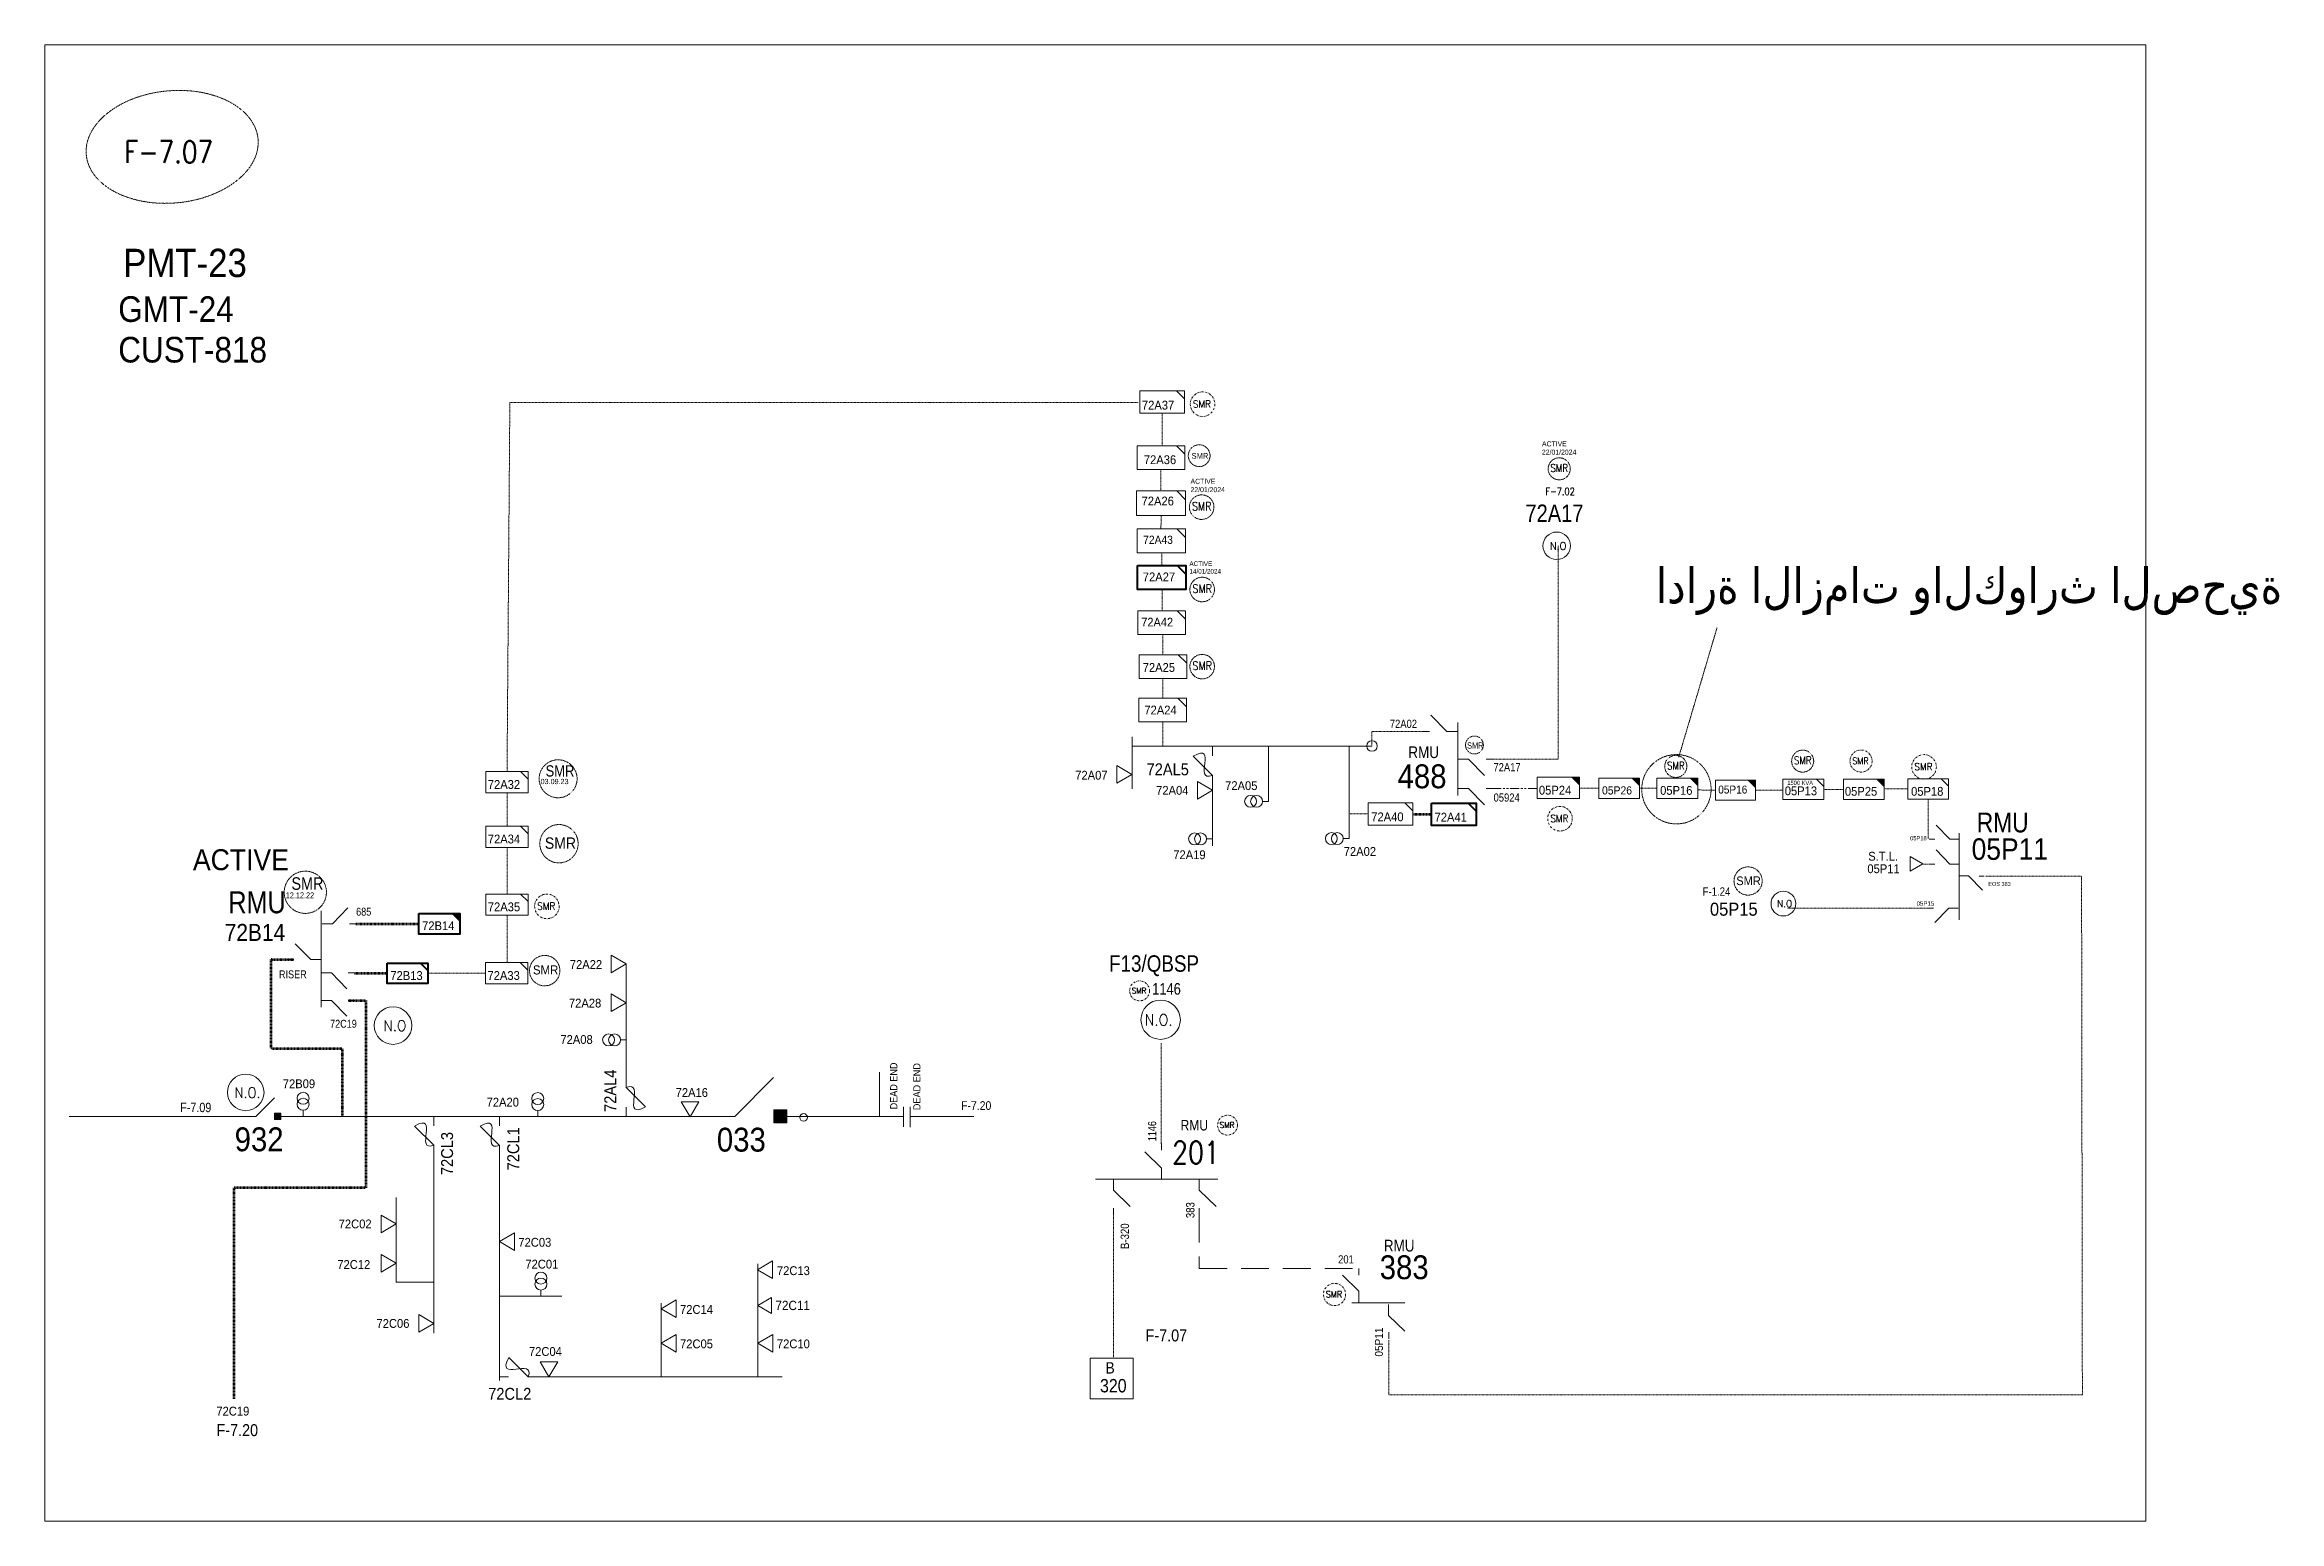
# Model space of a CAD drawing. Header units: metres. Extents: x 65984 to 144644, y -19036 to 23726.
# Drawn here: x 99736 to 100671, y 9769 to 10387 of the extents above; entities that cross this region are included whole.
import ezdxf
from ezdxf.enums import TextEntityAlignment as Align

# ---------------------------------------------------------------- set-up
doc = ezdxf.new("R2010")
doc.units = ezdxf.units.M
doc.header["$MEASUREMENT"] = 0
for name, pattern in [('( Phantom )', [2.5, 1.25, -0.25, 0.25, -0.25, 0.25, -0.25]), ('DGN Style 3', [0.013877, 0, -0.013877]), ('DGN Style 4', [1.6, 0.8, -0.4, 0, -0.4]), ('HIDDEN2', [2381.25, 1587.5, -793.75])]:
    doc.linetypes.add(name, pattern=pattern)
doc.layers.get('0').update_dxf_attribs({"color": 95, "lineweight": 40})
for name, color, linetype, lineweight in [('ABS', 7, 'Continuous', 40), ('ABS NUMBER', 112, 'Continuous', 30), ('d_eos', 111, 'Continuous', 40), ('d_eos no', 121, 'Continuous', 40), ('d_fco', 5, 'Continuous', 40), ('d_fco text', 95, 'Continuous', 40), ('d_oh branch', 94, 'Continuous', 40), ('d_switch', 95, 'Continuous', 40), ('d_tf', 1, 'Continuous', 40), ('d_tf no', 6, 'Continuous', 40), ('d_tf_200', 1, 'Continuous', 40), ('d_ug cable', 95, 'Continuous', 40), ('d_ug main line', 95, 'Continuous', 40), ('d_unit sub', 7, 'Continuous', 40), ('fedr no', 95, 'Continuous', 40), ('GRID STATION  04', 7, 'Continuous', 40), ('Level 37', 7, 'Continuous', 0), ('O H MAIN FEEDER', 4, 'Continuous', 100), ('SW N O', 114, 'Continuous', 30)]:
    doc.layers.add(name, color=color, linetype=linetype, lineweight=lineweight)
doc.styles.add('NASKHF', font='naskhf.shx', dxfattribs={"height": 8})
doc.styles.add('Style-Arial', font='arial.ttf')
doc.styles.add('Style-ENGINEERING', font='ENGINEERING.shx')
doc.styles.add('Style-msdefault', font='msdefault.shx')
doc.styles.add('Style-simplex', font='simplex.shx')
doc.styles.add('Style-STANDARD', font='STANDARD.shx')

msp = doc.modelspace()

# ---------------------------------------------------------------- texts
at = {"layer": 'ABS NUMBER', "color": 7, "lineweight": 13, "style": 'Style-Arial', "width": 0.88}
for s, p in [('932', (99815.08, 9933.59)), ('033', (100017.03, 9933.45))]:
    msp.add_text(s, height=10, dxfattribs=at).set_placement(p, align=Align.TOP_LEFT)
at = {"layer": 'd_eos no', "color": 7, "linetype": 'Continuous', "lineweight": 13, "style": 'Style-Arial', "width": 0.88}
for s, height, p in [('PMT-23', 11.845, (99768.41, 10301.6)), ('GMT-24', 10.73, (99766.33, 10281.7))]:
    msp.add_text(s, height=height, dxfattribs=at).set_placement(p, align=Align.TOP_LEFT)
at = {"layer": 'd_eos no', "color": 2, "linetype": 'Continuous', "lineweight": 13, "style": 'Style-Arial', "width": 0.88}
for s, height, p in [('CUST-818', 10.73, (99766.33, 10264.7)), ('ادارة الازمات والكوارث الصحية', 14.923, (100410.24, 10168.1)), ('488', 10, (100302.12, 10085.64)), ('72B14', 7.118, (99810.93, 10018.82))]:
    msp.add_text(s, height=height, dxfattribs=at).set_placement(p, align=Align.TOP_LEFT)
at = {"layer": 'd_eos no', "color": 7, "linetype": 'Continuous', "lineweight": 13, "style": 'Style-Arial', "width": 0.88}
msp.add_text('05P11', height=9, dxfattribs=at).set_placement((100574.53, 10045.66), align=Align.RIGHT)
at = {"layer": 'd_eos no', "color": 2, "linetype": 'Continuous', "lineweight": 13, "ltscale": 0.42354, "style": 'Style-msdefault', "width": 0.833333}
msp.add_text('1146', height=4.846, dxfattribs=at).set_placement((100199.35, 9989.19))
at = {"layer": 'd_eos no', "color": 7, "linetype": 'Continuous', "lineweight": 13, "ltscale": 0.339243, "style": 'Style-msdefault', "width": 0.833333}
msp.add_text('1146', height=3.406, rotation=90, dxfattribs=at).set_placement((100201.02, 9927.79))
at = {"layer": 'd_eos no', "color": 2, "linetype": 'Continuous', "lineweight": 13, "style": 'Style-Arial', "width": 0.88}
msp.add_text('383', height=10, dxfattribs=at).set_placement((100315.15, 9870.01), align=Align.RIGHT)
at = {"layer": 'd_fco text', "color": 7, "linetype": 'Continuous', "lineweight": 13, "style": 'Style-msdefault', "width": 0.916667}
for s, p in [('72AL5', (100197.01, 10086.07)), ('72CL2', (99921.26, 9824.49))]:
    msp.add_text(s, height=4.998, dxfattribs=at).set_placement(p, align=Align.TOP_LEFT)
for s, p in [('72AL4', (99969.9, 9940.06)), ('72CL3', (99901.55, 9913.6)), ('72CL1', (99929.25, 9915.59))]:
    msp.add_text(s, height=4.998, rotation=90, dxfattribs=at).set_placement(p, align=Align.TOP_LEFT)
at = {"layer": 'd_switch', "color": 131, "linetype": 'Continuous', "lineweight": 13, "ltscale": 1.758339, "style": 'Style-ENGINEERING', "width": 0.857143}
msp.add_text('72A17', height=7.332, dxfattribs=at).set_placement((100355.67, 10194.48), align=Align.TOP_LEFT)
at = {"layer": 'd_switch', "color": 7, "linetype": 'Continuous', "lineweight": 13, "style": 'Style-ENGINEERING', "width": 0.857143}
for s, height, p in [('72A02', 3.43, (100298.89, 10104.35)), ('03.09.23', 2.202, (99943.19, 10079.57)), ('72A17', 3.43, (100342.28, 10086.16)), ('05924', 3.43, (100342.34, 10073.47)), ('12.12.22', 2.447, (99836.5, 10032.03)), ('685', 3.316, (99865.96, 10025.59)), ('RISER', 3.316, (99833.64, 9999.35)), ('72C19', 3.316, (99855.05, 9978.66))]:
    msp.add_text(s, height=height, dxfattribs=at).set_placement(p, align=Align.TOP_LEFT)
at = {"layer": 'd_switch', "color": 1, "linetype": 'Continuous', "lineweight": 30, "ltscale": 0.9, "style": 'Style-ENGINEERING', "width": 0.857143}
msp.add_text('SMR', height=2.601, rotation=0.00263, dxfattribs=at).set_placement((100331.25, 10094.85), align=Align.TOP_LEFT)
at = {"layer": 'd_switch', "color": 1, "linetype": 'Continuous', "lineweight": 30, "style": 'Style-ENGINEERING', "width": 0.857143}
for height, p in [(4.728, (99945.31, 10085.27)), (5.254, (99838.86, 10038.36))]:
    msp.add_text('SMR', height=height, rotation=0.00263, dxfattribs=at).set_placement(p, align=Align.TOP_LEFT)
at = {"layer": 'd_switch', "color": 55, "linetype": 'Continuous', "lineweight": 13, "ltscale": 0.7773, "style": 'Style-ENGINEERING', "width": 0.857143}
msp.add_text('F-1.24', height=3.516, rotation=359.99963, dxfattribs=at).set_placement((100441.5, 10034.13), align=Align.TOP_RIGHT)
at = {"layer": 'd_switch', "color": 2, "linetype": 'Continuous', "lineweight": 13, "style": 'Style-msdefault', "width": 0.857143}
msp.add_text('F-7.09', height=3.935, dxfattribs=at).set_placement((99792.27, 9943.91), align=Align.TOP_LEFT)
at = {"layer": 'd_switch', "color": 3, "linetype": 'Continuous', "lineweight": 13, "style": 'Style-msdefault', "width": 0.9}
msp.add_text('F-7.20', height=3.645, dxfattribs=at).set_placement((100131.98, 9944.56), align=Align.TOP_RIGHT)
at = {"layer": 'd_switch', "color": 2, "linetype": 'Continuous', "lineweight": 13, "style": 'Style-ENGINEERING', "width": 0.857143}
msp.add_text('201', height=3.43, rotation=0.00037, dxfattribs=at).set_placement((100283.79, 9876.6), align=Align.RIGHT)
at = {"layer": 'd_switch', "color": 2, "linetype": 'Continuous', "lineweight": 13, "style": 'Style-msdefault', "width": 0.9}
for s, p in [('F-7.07', (100213.99, 9848.95)), ('F-7.20', (99824.89, 9809.29))]:
    msp.add_text(s, height=5, dxfattribs=at).set_placement(p, align=Align.TOP_RIGHT)
at = {"layer": 'd_tf no', "color": 2, "linetype": 'Continuous', "lineweight": 13, "style": 'Style-msdefault', "width": 0.945946}
for s, height, p in [('72A37', 3.7, (100195.05, 10237.95)), ('72A36', 3.7, (100195.86, 10215.1)), ('72A25', 3.7, (100195.39, 10128.09)), ('72A32', 3.7, (99921.11, 10079.08)), ('05P24', 3.7, (100361.32, 10076.68)), ('05P16', 3.7, (100412.08, 10076.6)), ('05P13', 3.7, (100464.28, 10076.4)), ('05P25', 3.7, (100489.47, 10076.21)), ('05P18', 3.7, (100517.18, 10076.19)), ('72A34', 3.7, (99921.11, 10056.23)), ('05P15', 5.461, (100432.95, 10027.71)), ('72A33', 3.7, (99920.97, 9999.06))]:
    msp.add_text(s, height=height, dxfattribs=at).set_placement(p, align=Align.TOP_LEFT)
at = {"layer": 'd_tf no', "color": 1, "linetype": 'Continuous', "lineweight": 13, "ltscale": 0.9, "style": 'Style-simplex', "width": 0.909091}
for p in [(100220.18, 10236.62), (100522.34, 10084.68), (100369.88, 10062.98), (99945.58, 10026.26)]:
    msp.add_text('SMR', height=3.004, dxfattribs=at).set_placement(p, align=Align.MIDDLE_CENTER)
at = {"layer": 'd_tf no', "color": 1, "linetype": 'Continuous', "lineweight": 40, "style": 'Style-msdefault', "width": 0.945946}
for s, height, p in [('SMR', 2.428, (100215.83, 10216.07)), ('SMR', 3.655, (100443.97, 10038.72)), ('72C19', 3.7, (99807.42, 9816.59))]:
    msp.add_text(s, height=height, dxfattribs=at).set_placement(p, align=Align.TOP_LEFT)
at = {"layer": 'd_tf no', "color": 121, "linetype": 'Continuous', "lineweight": 13, "style": 'Style-msdefault', "width": 0.945946}
for s, height, p in [('72A26', 3.7, (100194.91, 10197.8)), ('1500 KVA', 1.738, (100465.36, 10078.78))]:
    msp.add_text(s, height=height, dxfattribs=at).set_placement(p, align=Align.TOP_LEFT)
at = {"layer": 'd_tf no', "color": 214, "linetype": 'Continuous', "lineweight": 13, "style": 'Style-msdefault', "width": 0.945946}
for s, height, p in [('72A43', 3.404, (100195.57, 10181.42)), ('72A42', 3.643, (100194.78, 10147.05)), ('72A24', 3.7, (100196.08, 10110.24)), ('72A07', 3.7, (100167.12, 10082.94)), ('72A04', 3.7, (100201.01, 10076.61)), ('72A05', 3.7, (100229.9, 10078.58)), ('05P26', 3.43, (100387.76, 10076.46)), ('72A40', 3.7, (100291.1, 10065.51)), ('72A19', 3.7, (100208.19, 10049.64)), ('72A02', 3.7, (100279.58, 10051.02)), ('05P11', 3.7, (100498.88, 10043.77)), ('72A28', 3.7, (99955.09, 9987.5)), ('72A08', 3.7, (99951.51, 9972.25)), ('72B09', 3.7, (99835.25, 9953.71)), ('72A16', 3.7, (99999.77, 9950.03)), ('72A20', 3.7, (99920.61, 9946.02)), ('72C02', 3.7, (99858.64, 9894.99)), ('72C03', 3.7, (99933.9, 9887.3)), ('72C12', 3.7, (99858.08, 9878.01)), ('72C01', 3.7, (99936.83, 9878.16)), ('72C13', 3.7, (100042.18, 9875.43)), ('72C14', 3.7, (100001.61, 9859.18)), ('72C11', 3.893, (100041.54, 9860.96)), ('72C06', 3.7, (99874.49, 9853.33)), ('72C04', 3.7, (99938.33, 9841.58)), ('72C05', 3.7, (100001.61, 9844.76)), ('72C10', 3.7, (100042.18, 9844.76))]:
    msp.add_text(s, height=height, dxfattribs=at).set_placement(p, align=Align.TOP_LEFT)
at = {"layer": 'd_tf no', "color": 121, "linetype": 'Continuous', "lineweight": 40, "style": 'Style-msdefault', "width": 0.945946}
msp.add_text('72A27', height=3.7, dxfattribs=at).set_placement((100195.42, 10166.01), align=Align.TOP_LEFT)
at = {"layer": 'd_tf no', "color": 1, "linetype": 'Continuous', "lineweight": 13, "ltscale": 0.81, "style": 'Style-simplex', "width": 0.909091}
for p in [(100495.98, 10087.12), (100275.49, 9863.7)]:
    msp.add_text('SMR', height=2.704, dxfattribs=at).set_placement(p, align=Align.MIDDLE_CENTER)
at = {"layer": 'd_tf no', "color": 214, "linetype": 'Continuous', "lineweight": 40, "style": 'Style-msdefault', "width": 0.945946}
for s, p in [('72A41', (100317.61, 10065.36)), ('72B14', (99893.6, 10019.9)), ('72B13', (99880.29, 9999.05))]:
    msp.add_text(s, height=3.7, dxfattribs=at).set_placement(p, align=Align.TOP_LEFT)
at = {"layer": 'd_tf no', "color": 7, "linetype": 'Continuous', "lineweight": 13, "style": 'Style-msdefault', "width": 0.945946}
for s, height, p in [('05P18', 1.738, (100516.79, 10055.58)), ('S.T.L.', 3.7, (100499.24, 10049.01)), ('EOS 383', 1.678, (100549.55, 10036.39)), ('05P15', 1.865, (100519.49, 10028.28))]:
    msp.add_text(s, height=height, dxfattribs=at).set_placement(p, align=Align.TOP_LEFT)
at = {"layer": 'd_tf no', "color": 214, "linetype": 'Continuous', "lineweight": 13, "style": 'Style-msdefault', "width": 0.945946}
for s, height, rotation, p in [('72A22', 3.7, 360, (99955.46, 10003.68)), ('05P11', 3.33, 90, (100292.64, 9837.58))]:
    msp.add_text(s, height=height, rotation=rotation, dxfattribs=at).set_placement(p, align=Align.TOP_LEFT)
at = {"layer": 'd_tf no', "color": 1, "linetype": 'Continuous', "lineweight": 13, "ltscale": 0.729, "style": 'Style-simplex', "width": 0.909091}
for p in [(100193.84, 9990.87), (100230.69, 9934.61)]:
    msp.add_text('SMR', height=2.434, dxfattribs=at).set_placement(p, align=Align.MIDDLE_CENTER)
at = {"layer": 'd_tf no', "color": 6, "linetype": 'Continuous', "lineweight": 13, "style": 'Style-msdefault', "width": 0.945946}
for height, p in [(2.997, (100089.61, 9941.16)), (3.017, (100099.29, 9940.8))]:
    msp.add_text('DEAD END', height=height, rotation=90, dxfattribs=at).set_placement(p, align=Align.TOP_LEFT)
at = {"layer": 'd_tf no', "color": 121, "linetype": 'Continuous', "lineweight": 40, "attachment_point": 1, "style": 'NASKHF'}
for s, insert, char_height in [('\\Fmsdefault;\\H1x;\\W0.945946;ACTIVE\\P22/01/2024', (100362.59, 10220.95), 2.0948), ('\\Fmsdefault;\\H1x;\\W0.945946;ACTIVE\\P22/01/2024', (100215.41, 10205.25), 2.0948), ('\\Fmsdefault;\\H1x;\\W0.945946;ACTIVE\\P14/01/2024', (100214.96, 10170.67), 1.9213)]:
    msp.add_mtext(s, dxfattribs=dict(at, insert=insert, char_height=char_height))
at = {"layer": 'd_tf no', "color": 1, "linetype": 'Continuous', "lineweight": 40, "ltscale": 0.9, "char_height": 3.1921, "attachment_point": 5, "line_spacing_factor": 1.2, "style": 'Style-STANDARD'}
for insert in [(100369.84, 10209.76), (100471.81, 10087.32), (100418.67, 10085.1)]:
    msp.add_mtext('\\H1x;\\W0.909091;SMR\\P', dxfattribs=dict(at, insert=insert))
at = {"layer": 'd_tf no', "color": 1, "linetype": 'Continuous', "lineweight": 40, "char_height": 3.5468, "attachment_point": 5, "line_spacing_factor": 1.2, "style": 'Style-STANDARD'}
for insert in [(100220.1, 10193.75), (100220.31, 10159.25), (100220.31, 10126.95)]:
    msp.add_mtext('\\H1x;\\W0.909091;SMR\\P', dxfattribs=dict(at, insert=insert))
at = {"layer": 'd_tf no', "color": 214, "linetype": 'Continuous', "lineweight": 13, "insert": (100436.41, 10076.75), "char_height": 3.33, "width": 1.2015, "attachment_point": 1, "style": 'NASKHF'}
msp.add_mtext('\\Fmsdefault;\\H1x;\\W0.945946;05P16', dxfattribs=at)
at = {"layer": 'd_tf no', "color": 1, "lineweight": 13, "insert": (99944.99, 10055.04), "char_height": 4.7493, "attachment_point": 1, "style": 'NASKHF'}
msp.add_mtext('\\Fmsdefault;\\H1x;\\W0.925;SMR\\P', dxfattribs=at)
at = {"layer": 'd_tf no', "color": 121, "linetype": 'Continuous', "lineweight": 13, "insert": (99797.62, 10050.11), "char_height": 8.781, "attachment_point": 1, "style": 'NASKHF'}
msp.add_mtext('\\Fmsdefault;\\H1x;\\W0.947368;ACTIVE\\P', dxfattribs=at)
at = {"layer": 'd_tf no', "color": 1, "linetype": 'Continuous', "lineweight": 40, "insert": (99940, 10001.44), "char_height": 3.7873, "attachment_point": 1, "style": 'NASKHF'}
msp.add_mtext('\\Fmsdefault;\\H1x;\\W0.945946;SMR^I', dxfattribs=at)
at = {"layer": 'fedr no', "color": 6, "linetype": 'Continuous', "lineweight": 13, "style": 'Style-STANDARD', "width": 0.909091}
msp.add_text('F-7.07', height=9.19, dxfattribs=at).set_placement((99787.46, 10342.17), align=Align.MIDDLE_CENTER)
at = {"layer": 'fedr no', "color": 2, "linetype": 'Continuous', "lineweight": 13, "style": 'Style-STANDARD', "width": 0.909091}
msp.add_text('F-7.02', height=3.054, dxfattribs=at).set_placement((100370.2, 10199.99), align=Align.MIDDLE_CENTER)
at = {"layer": 'GRID STATION  04', "color": 214, "linetype": 'Continuous', "lineweight": 13, "style": 'Style-msdefault', "width": 0.888889}
for s, height, p in [('320', 5.612, (100188.63, 9828.2)), ('B', 4.74, (100183.65, 9835.24))]:
    msp.add_text(s, height=height, dxfattribs=at).set_placement(p, align=Align.TOP_RIGHT)
at = {"layer": 'Level 37', "color": 2, "linetype": 'Continuous', "lineweight": 13, "style": 'Style-msdefault', "width": 0.86}
for height, p in [(4.9, (100306.64, 10093.18)), (9.161, (99812.47, 10032.44))]:
    msp.add_text('RMU', height=height, dxfattribs=at).set_placement(p, align=Align.TOP_LEFT)
at = {"layer": 'Level 37', "color": 7, "linetype": 'Continuous', "lineweight": 13, "style": 'Style-msdefault'}
for s, height, rotation, width, p in [('RMU', 8.277, 0.00037, 0.86, (100544.72, 10057.15)), ('383', 3.5, 90, 0.857143, (100217.06, 9895.58)), ('B-320', 3.5, 90, 0.857143, (100189.64, 9882.66))]:
    msp.add_text(s, height=height, rotation=rotation, dxfattribs=dict(at, width=width)).set_placement(p)
at = {"layer": 'Level 37', "color": 55, "linetype": 'Continuous', "lineweight": 13, "style": 'Style-msdefault', "width": 0.857143}
msp.add_text('F13/QBSP', height=6.88, dxfattribs=at).set_placement((100181.28, 9998.78))
at = {"layer": 'Level 37', "color": 2, "linetype": 'Continuous', "lineweight": 13, "ltscale": 0.9, "style": 'Style-msdefault', "width": 0.86}
msp.add_text('RMU', height=4.41, rotation=0.00037, dxfattribs=at).set_placement((100211.22, 9932.3))
at = {"layer": 'Level 37', "color": 2, "linetype": 'Continuous', "lineweight": 13, "style": 'Style-STANDARD', "width": 0.909091}
msp.add_text('201', height=9.389, dxfattribs=at).set_placement((100217.68, 9923.08), align=Align.MIDDLE_CENTER)
at = {"layer": 'Level 37', "color": 2, "linetype": 'Continuous', "lineweight": 13, "style": 'Style-msdefault', "width": 0.86}
msp.add_text('RMU', height=4.9, rotation=0.00037, dxfattribs=at).set_placement((100296.38, 9881.61))
at = {"layer": 'O H MAIN FEEDER', "color": 2, "linetype": 'Continuous', "lineweight": 13, "style": 'Style-msdefault', "width": 0.945946}
msp.add_text('72A35', height=3.7, dxfattribs=at).set_placement((99921.11, 10027.81), align=Align.TOP_LEFT)

# ---------------------------------------------------------------- blocks, each defined once
blk = doc.blocks.new('*U1265')
at = {"layer": 'SW N O', "color": 3, "lineweight": 13, "ltscale": 0.426762, "extrusion": (0, 0, -1)}
blk.add_circle((0, 0), 16.8, dxfattribs=at)
at = {"layer": 'SW N O', "color": 3, "lineweight": 13, "extrusion": (0, 0, -1), "style": 'Style-STANDARD'}
blk.add_text('N.O.', height=9.6, dxfattribs=at).set_placement((-1.7, -0.2), align=Align.MIDDLE_CENTER)
blk = doc.blocks.new('TF_8')
at = {"color": 0, "linetype": 'ByBlock', "lineweight": -2}
blk.add_line((6.3, 4.95), (9.9, 1.35), dxfattribs=at)
blk.add_3dface([(-10.1, 4.95), (9.9, 4.95), (9.9, -5.05), (-10.1, -5.05)], dxfattribs=at)
blk = doc.blocks.new('exist.us-1000kva')
at = {"color": 0, "linetype": 'ByBlock', "lineweight": -2, "flags": 128}
blk.add_lwpolyline([(40, 12.9), (32.8, 20), (40, 20)], close=True, dxfattribs=at)
at = {"color": 0, "linetype": 'ByBlock', "lineweight": -2, "extrusion": (0, 0, -1)}
blk.add_solid([(-40, 12.9), (-32.8, 20), (-40, 20)], dxfattribs=at)
at = {"color": 0, "linetype": 'ByBlock', "lineweight": -2, "xscale": 2, "yscale": 2}
blk.add_blockref('TF_8', (20.2, 10.1), dxfattribs=at)
blk = doc.blocks.new('*U1093')
at = {"layer": 'd_eos', "color": 2, "linetype": 'Continuous', "lineweight": 13, "ltscale": 0.625574}
for p, q in [((-11.9, 4.55), (-18.76, 11.21)), ((-11.9, 11.85), (-11.9, 14.61)), ((-11.9, -0.01), (-11.9, 4.55)), ((14.9, 0), (-15.7, -0.01)), ((-0.4, 0), (-0.4, -4.56)), ((-0.4, -4.56), (6.47, -11.22)), ((11.9, 0), (11.9, -4.56)), ((11.9, -4.56), (18.77, -11.22)), ((-0.4, -11.86), (-0.4, -14.62)), ((11.9, -11.85), (11.9, -14.62))]:
    blk.add_line(p, q, dxfattribs=at)
blk = doc.blocks.new('TFU_115')
at = {"layer": 'd_tf_200', "color": 214, "linetype": 'Continuous', "lineweight": 13}
blk.add_line((0, 10), (0, 0), dxfattribs=at)
for centre in [(0, 30), (0, 20)]:
    blk.add_circle(centre, 10, dxfattribs=at)
blk = doc.blocks.new('*U1012')
at = {"layer": 'd_fco', "color": 7, "linetype": 'Continuous', "lineweight": 13}
blk.add_line((-4.6, 4.2), (-10.1, 4.2), dxfattribs=at)
at = {"layer": 'd_fco', "color": 7, "linetype": 'Continuous', "lineweight": 13, "flags": 128}
blk.add_lwpolyline([(13, 4.2), (7.1, 4.2), (-4.4, -7.3)], dxfattribs=at)
at = {"layer": 'd_fco', "color": 7, "linetype": 'Continuous', "lineweight": 13}
blk.add_open_spline([(-4.4, -7.3), (-13, 7.7), (11.6, -7.7), (7.1, 4.2)], degree=3, dxfattribs=at)
blk = doc.blocks.new('TRA1_1200')
at = {"layer": 'd_tf', "color": 214, "linetype": 'Continuous', "lineweight": 13, "ltscale": 0.000252642, "extrusion": (0, 0, -1), "flags": 128}
blk.add_lwpolyline([(-10.1, -17), (-0.1, 0), (9.9, -17)], close=True, dxfattribs=at)
blk = doc.blocks.new('TRA1_1199')
at = {"layer": 'd_tf', "color": 214, "linetype": 'Continuous', "lineweight": 13, "ltscale": 0.000252642, "xscale": 1.000046566207833, "yscale": 1.000046566207833, "zscale": 1.000046566207833, "rotation": 180}
blk.add_blockref('TRA1_1200', (0, 0), dxfattribs=at)
blk = doc.blocks.new('*U3064')
at = {"layer": 'd_unit sub', "color": 214, "linetype": 'Continuous', "lineweight": 13, "flags": 128}
blk.add_lwpolyline([(8.52, 4.27), (8.52, 1.19), (5.45, 4.27)], close=True, dxfattribs=at)
at = {"layer": 'd_unit sub', "color": 214, "linetype": 'Continuous', "lineweight": 13, "xscale": 0.8535245333131426, "yscale": 0.8535245333131426, "zscale": 0.3879656969605193, "rotation": 359.9999999999999}
blk.add_blockref('TF_8', (0.07, 0.04), dxfattribs=at)
blk = doc.blocks.new('TRA1_1202')
at = {"layer": 'd_tf', "color": 214, "linetype": 'Continuous', "lineweight": 13, "ltscale": 0.00033988, "extrusion": (0, 0, -1), "flags": 128}
blk.add_lwpolyline([(-10, -17), (0, 0), (10, -17)], close=True, dxfattribs=at)
blk = doc.blocks.new('TRA1_1201')
at = {"layer": 'd_tf', "color": 214, "linetype": 'Continuous', "lineweight": 13, "ltscale": 0.00033988, "xscale": 1.000046566207833, "yscale": 1.000046566207833, "zscale": 1.000046566207833, "rotation": 180}
blk.add_blockref('TRA1_1202', (0, 0), dxfattribs=at)
blk = doc.blocks.new('TRA1_1204')
at = {"layer": 'd_tf', "color": 214, "linetype": 'Continuous', "lineweight": 13, "ltscale": 0.000339741, "flags": 128}
blk.add_lwpolyline([(10, -17), (0, 0), (-10, -17)], close=True, dxfattribs=at)
blk = doc.blocks.new('TRA1_1203')
at = {"layer": 'd_tf', "color": 214, "linetype": 'Continuous', "lineweight": 13, "ltscale": 0.000339741, "xscale": 1.000046566207834, "yscale": 1.000046566207834, "zscale": 1.000046566207834, "rotation": 180}
blk.add_blockref('TRA1_1204', (0, 0), dxfattribs=at)
blk = doc.blocks.new('*U3069')
at = {"layer": 'd_unit sub', "color": 2, "linetype": 'Continuous', "lineweight": 13, "flags": 128}
blk.add_lwpolyline([(5.45, 4.28), (8.52, 4.28), (8.52, 1.21)], close=True, dxfattribs=at)
at = {"layer": 'd_unit sub', "color": 2, "linetype": 'Continuous', "lineweight": 13, "xscale": 0.8535245333131426, "yscale": 0.8535245333131426, "zscale": 0.3650890912378997, "rotation": 359.9999999999999}
blk.add_blockref('TF_8', (0.07, 0.06), dxfattribs=at)
blk = doc.blocks.new('*U3070')
at = {"layer": 'd_tf no', "color": 2, "linetype": 'Continuous', "lineweight": 40, "flags": 128}
blk.add_lwpolyline([(8.52, 4.27), (8.52, 1.19), (5.45, 4.27)], close=True, dxfattribs=at)
at = {"layer": 'd_tf no', "color": 2, "linetype": 'Continuous', "lineweight": 40, "xscale": 0.8535245333131424, "yscale": 0.8535245333131424, "zscale": 0.361532664263632, "rotation": 359.9999999999999}
blk.add_blockref('TF_8', (0.07, 0.04), dxfattribs=at)
blk = doc.blocks.new('*U3071')
at = {"layer": 'd_unit sub', "color": 2, "linetype": 'Continuous', "lineweight": 13, "flags": 128}
blk.add_lwpolyline([(8.52, 4.27), (8.52, 1.19), (5.45, 4.27)], close=True, dxfattribs=at)
at = {"layer": 'd_unit sub', "color": 2, "linetype": 'Continuous', "lineweight": 13, "xscale": 0.8535245333131424, "yscale": 0.8535245333131424, "zscale": 0.3557642400835561, "rotation": 359.9999999999999}
blk.add_blockref('TF_8', (0.07, 0.04), dxfattribs=at)
blk = doc.blocks.new('*U3072')
at = {"layer": 'd_unit sub', "color": 2, "linetype": 'Continuous', "lineweight": 13, "flags": 128}
blk.add_lwpolyline([(8.52, 4.27), (8.52, 1.19), (5.45, 4.27)], close=True, dxfattribs=at)
at = {"layer": 'd_unit sub', "color": 2, "linetype": 'Continuous', "lineweight": 13, "xscale": 0.8535245333131423, "yscale": 0.8535245333131423, "zscale": 0.3650948836797012, "rotation": 359.9999999999999}
blk.add_blockref('TF_8', (0.07, 0.04), dxfattribs=at)
blk = doc.blocks.new('*U3073')
at = {"layer": 'd_unit sub', "color": 2, "linetype": 'Continuous', "lineweight": 13, "flags": 128}
blk.add_lwpolyline([(8.52, 4.27), (8.52, 1.19), (5.45, 4.27)], close=True, dxfattribs=at)
at = {"layer": 'd_unit sub', "color": 2, "linetype": 'Continuous', "lineweight": 13, "xscale": 0.8535245333131426, "yscale": 0.8535245333131426, "zscale": 0.3879656969605193, "rotation": 359.9999999999999}
blk.add_blockref('TF_8', (0.07, 0.04), dxfattribs=at)
blk = doc.blocks.new('*U3257')
at = {"layer": 'd_unit sub', "color": 214, "linetype": 'Continuous', "lineweight": 40, "flags": 128}
blk.add_lwpolyline([(8.52, 4.27), (8.52, 1.19), (5.45, 4.27)], close=True, dxfattribs=at)
at = {"layer": 'd_unit sub', "color": 214, "linetype": 'Continuous', "lineweight": 40, "xscale": 0.8535245333131426, "yscale": 0.8535245333131426, "zscale": 0.3879656969605193, "rotation": 359.9999999999999}
blk.add_blockref('TF_8', (0.07, 0.04), dxfattribs=at)
blk = doc.blocks.new('*U1430')
at = {"layer": 'SW N O', "color": 3, "lineweight": 13}
blk.add_circle((0, 0), 16.8, dxfattribs=at)
at = {"layer": 'SW N O', "color": 3, "lineweight": 13, "style": 'Style-STANDARD'}
blk.add_text('N.O', height=9.6, dxfattribs=at).set_placement((1.7, -0.2), align=Align.MIDDLE_CENTER)
blk = doc.blocks.new('ABS2_1_1')
at = {"color": 0, "linetype": 'ByBlock', "lineweight": -2, "ltscale": 500}
for q in [(-29900, 43500), (0, 0)]:
    blk.add_line((0, 13600), q, dxfattribs=at)
at = {"color": 0, "linetype": 'ByBlock', "lineweight": -2, "ltscale": 500, "flags": 128}
for points in [[(5000, 43600), (-5000, 43600), (-5000, 53600), (5000, 53600)], [(3791, 49653), (3791, 49653), (3791, 49653)]]:
    blk.add_lwpolyline(points, close=True, dxfattribs=at)
at = {"color": 0, "linetype": 'ByBlock', "lineweight": -2, "ltscale": 500}
for points in [[(5000, 43600), (-5000, 43600), (5000, 53600), (-5000, 53600)], [(3791, 49653), (3791, 49653), (3791, 49653)]]:
    blk.add_solid(points, dxfattribs=at)
blk = doc.blocks.new('*U3385')
at = {"layer": 'd_unit sub', "color": 2, "linetype": 'Continuous', "lineweight": 13, "flags": 128}
blk.add_lwpolyline([(8.52, 4.26), (8.52, 1.19), (5.45, 4.26)], close=True, dxfattribs=at)
at = {"layer": 'd_unit sub', "color": 2, "linetype": 'Continuous', "lineweight": 13, "xscale": 0.8535245333131423, "yscale": 0.8535245333131423, "zscale": 0.4102008386305279, "rotation": 359.9999999999999}
blk.add_blockref('TF_8', (0.07, 0.04), dxfattribs=at)
blk = doc.blocks.new('TRA1_1557')
at = {"layer": 'd_tf', "color": 214, "linetype": 'Continuous', "lineweight": 13, "ltscale": 0.000305892, "flags": 128}
blk.add_lwpolyline([(10, -17), (0, 0), (-10, -17)], close=True, dxfattribs=at)
blk = doc.blocks.new('TRA1_1556')
at = {"layer": 'd_tf', "color": 214, "linetype": 'Continuous', "lineweight": 13, "ltscale": 0.000305892, "xscale": 1.000046566207833, "yscale": 1.000046566207833, "zscale": 1.000046566207833, "rotation": 180}
blk.add_blockref('TRA1_1557', (0, 0), dxfattribs=at)
blk = doc.blocks.new('*U3780')
at = {"layer": 'd_unit sub', "color": 214, "linetype": 'Continuous', "lineweight": 13, "flags": 128}
blk.add_lwpolyline([(8.52, 4.27), (8.52, 1.19), (5.45, 4.27)], close=True, dxfattribs=at)
at = {"layer": 'd_unit sub', "color": 214, "linetype": 'Continuous', "lineweight": 13, "xscale": 0.8535245333131426, "yscale": 0.8535245333131426, "zscale": 0.2359482504516996, "rotation": 359.9999999999999}
blk.add_blockref('TF_8', (0.07, 0.04), dxfattribs=at)
blk = doc.blocks.new('*U3870')
at = {"layer": 'd_unit sub', "color": 214, "linetype": 'Continuous', "lineweight": 13, "flags": 128}
blk.add_lwpolyline([(5.45, 4.28), (8.52, 4.28), (8.52, 1.21)], close=True, dxfattribs=at)
at = {"layer": 'd_unit sub', "color": 214, "linetype": 'Continuous', "lineweight": 13, "xscale": 0.8535245333131424, "yscale": 0.8535245333131424, "zscale": 0.3282051910568713, "rotation": 359.9999999999999}
blk.add_blockref('TF_8', (0.07, 0.06), dxfattribs=at)
blk = doc.blocks.new('*U1462')
at = {"layer": 'SW N O', "color": 3, "lineweight": 13}
blk.add_circle((0, 0), 16.8, dxfattribs=at)
at = {"layer": 'SW N O', "color": 3, "lineweight": 13, "style": 'Style-STANDARD'}
blk.add_text('N.O', height=9.6, dxfattribs=at).set_placement((1.7, -0.2), align=Align.MIDDLE_CENTER)
blk = doc.blocks.new('*U893')
at = {"layer": 'SW N O', "color": 3, "lineweight": 13}
blk.add_circle((0, 0), 16.8, dxfattribs=at)
at = {"layer": 'SW N O', "color": 3, "lineweight": 13, "style": 'Style-STANDARD'}
blk.add_text('N.O.', height=9.6, dxfattribs=at).set_placement((1.7, -0.2), align=Align.MIDDLE_CENTER)
blk = doc.blocks.new('*U3977')
at = {"layer": 'SW N O', "color": 3, "lineweight": 13, "ltscale": 0.426762}
blk.add_circle((0, 0), 16.8, dxfattribs=at)
at = {"layer": 'SW N O', "color": 3, "lineweight": 13, "style": 'Style-STANDARD'}
blk.add_text('N.O', height=9.6, dxfattribs=at).set_placement((1.7, -0.2), align=Align.MIDDLE_CENTER)

# ---------------------------------------------------------------- linework, layer by layer
at = {"color": 214, "linetype": 'DGN Style 3', "lineweight": 13, "flags": 128}
msp.add_lwpolyline([(100183.18, 9896.99), (100183.18, 9876.73), (100183.18, 9837.15)], dxfattribs=at)
at = {"layer": 'd_eos', "color": 7, "linetype": 'Continuous', "lineweight": 13, "ltscale": 0.402748}
for p, q in [((100527.1, 10054.27), (100524.69, 10054.27)), ((100533.45, 10054.27), (100527.65, 10060.24)), ((100537.41, 10054.27), (100533.45, 10054.27)), ((100537.29, 10020.57), (100537.29, 10056.86)), ((100527.1, 10043.9), (100524.69, 10043.9)), ((100533.45, 10043.9), (100527.65, 10049.87)), ((100537.41, 10043.9), (100533.45, 10043.9)), ((100537.29, 10038.91), (100541.25, 10038.91)), ((100541.25, 10038.91), (100547.05, 10032.94)), ((100526.63, 10025.4), (100524.22, 10025.41)), ((100532.98, 10025.4), (100527.18, 10019.43)), ((100536.94, 10025.4), (100532.98, 10025.4))]:
    msp.add_line(p, q, dxfattribs=at)
at = {"layer": 'd_eos', "color": 7, "linetype": 'Continuous', "lineweight": 13, "ltscale": 0.362473}
msp.add_line((100545.66, 10038.81), (100547.83, 10038.81), dxfattribs=at)
at = {"layer": 'd_eos', "color": 2, "linetype": 'Continuous', "lineweight": 13, "ltscale": 0.447498}
for p, q in [((99851.32, 10024.23), (99851.32, 9983.91)), ((99856.11, 10018.86), (99862.55, 10025.49)), ((99846.92, 10003.85), (99840.48, 10010.49)), ((99855.59, 9998.3), (99862.03, 9991.67)), ((99855.59, 9986.78), (99862.03, 9980.15))]:
    msp.add_line(p, q, dxfattribs=at)
at = {"layer": 'd_eos', "color": 7, "linetype": 'Continuous', "lineweight": 13, "ltscale": 0.447498}
for p, q in [((99851.71, 10018.86), (99856.11, 10018.86)), ((99863.16, 10018.86), (99865.84, 10018.86)), ((99839.86, 10003.85), (99837.19, 10003.85)), ((99851.32, 10003.85), (99846.92, 10003.85)), ((99851.18, 9998.3), (99855.59, 9998.3)), ((99862.64, 9998.3), (99865.32, 9998.3)), ((99851.18, 9986.78), (99855.59, 9986.78)), ((99862.64, 9986.78), (99865.32, 9986.78))]:
    msp.add_line(p, q, dxfattribs=at)
at = {"layer": 'd_eos', "color": 7, "linetype": 'Continuous', "lineweight": 13, "ltscale": 0.638341}
for p, q in [((100203.23, 9916.56), (100196.23, 9923.35)), ((100203.23, 9924), (100203.23, 9926.83)), ((100226.83, 9911.91), (100175.55, 9911.91)), ((100183.18, 9911.91), (100183.18, 9907.26)), ((100203.23, 9911.91), (100203.23, 9916.56)), ((100219.09, 9911.91), (100219.09, 9907.26)), ((100183.18, 9907.26), (100190.18, 9900.46)), ((100219.09, 9907.26), (100226.09, 9900.46)), ((100183.18, 9899.81), (100183.18, 9896.99)), ((100219.09, 9899.81), (100219.09, 9896.99))]:
    msp.add_line(p, q, dxfattribs=at)
at = {"layer": 'd_eos', "color": 2, "linetype": 'Continuous', "lineweight": 13, "ltscale": 0.625574}
for p, q in [((100285.85, 9874.5), (100285.85, 9871.73)), ((100285.94, 9864.97), (100279.07, 9871.63)), ((100285.94, 9860.41), (100285.94, 9864.97)), ((100282.94, 9860.05), (100305.22, 9860.05)), ((100298.27, 9859.38), (100298.27, 9854.83)), ((100298.27, 9854.83), (100305.13, 9848.17)), ((100298.49, 9845.04), (100298.49, 9847.8))]:
    msp.add_line(p, q, dxfattribs=at)
at = {"layer": 'd_oh branch', "color": 214, "linetype": 'Continuous', "lineweight": 13}
for p, q in [((100190.9, 10097.22), (100190.9, 10075.46)), ((100291.34, 10093.25), (100190.9, 10093.25)), ((100248.07, 10093.25), (100248.07, 10070.16)), ((100281.89, 10093.25), (100281.89, 10054.56)), ((100224.6, 10078), (100224.6, 10051.48)), ((99979.08, 10002.25), (99979.08, 9954)), ((100085.1, 9956.69), (100085.1, 9938.17)), ((99898.52, 9847.39), (99898.52, 9924.05)), ((99925.96, 9924.92), (99925.96, 9827.56)), ((100034.24, 9829.1), (100034.24, 9876.4)), ((99882.71, 9868.74), (99898.53, 9868.74)), ((99952.17, 9862.94), (99925.96, 9862.94)), ((99993.67, 9829.1), (99993.67, 9859.91)), ((100044.44, 9829.1), (99942.18, 9829.1))]:
    msp.add_line(p, q, dxfattribs=at)
at = {"layer": 'd_oh branch', "color": 214, "linetype": 'Continuous', "lineweight": 13, "flags": 128}
msp.add_lwpolyline([(99882.71, 9904.23), (99882.71, 9868.74)], dxfattribs=at)
at = {"layer": 'd_ug cable', "color": 214, "linetype": 'DGN Style 3', "lineweight": 13}
for p, q in [((99930.34, 10237.2), (99929.16, 10082.61)), ((99930.34, 10237.2), (100193.54, 10237.2)), ((100203.49, 10219.1), (100203.52, 10232.77)), ((100203.04, 10209.14), (100203.04, 10200.08)), ((100203.08, 10189.95), (100203.03, 10184.33)), ((100203.34, 10168.98), (100203.36, 10174.19)), ((100203.5, 10158.89), (100203.47, 10150.08)), ((100203.75, 10121.59), (100203.75, 10113.41)), ((100203.77, 10093.47), (100203.77, 10103.46)), ((99929.16, 10073.73), (99929.16, 10059.76)), ((100427.82, 10074.93), (100435.31, 10074.83)), ((100451.96, 10074.83), (100463.53, 10074.91)), ((100506.16, 10075.36), (100515.81, 10075.36)), ((100524.34, 10071.1), (100524.34, 10054.41)), ((99929.16, 10031.34), (99929.16, 10050.88)), ((100588.59, 10038.79), (100548.26, 10038.79)), ((100588.59, 10038.79), (100588.92, 9821.54)), ((100524.89, 10025.39), (100465.46, 10025.39)), ((99929.16, 10002.59), (99929.16, 10022.46)), ((100203.15, 9968.8), (100203.15, 9926.56)), ((100298.46, 9821.58), (100298.47, 9844.54)), ((100588.92, 9821.53), (100298.46, 9821.58))]:
    msp.add_line(p, q, dxfattribs=at)
at = {"layer": 'd_ug cable', "color": 220, "linetype": 'DGN Style 3', "lineweight": 13, "true_color": 0xff08ad}
for p, q in [((100203.75, 10131.56), (100203.75, 10140.01)), ((100282.06, 10064.99), (100289.78, 10064.99)), ((100524.5, 10043.91), (100522.12, 10043.91))]:
    msp.add_line(p, q, dxfattribs=at)
at = {"layer": 'd_ug cable', "color": 2, "linetype": 'DGN Style 3', "lineweight": 13}
msp.add_line((100419.86, 10088.66), (100435.91, 10142.85), dxfattribs=at)
at = {"layer": 'd_ug cable', "color": 2, "linetype": 'DGN Style 3', "lineweight": 100}
msp.add_line((100308.56, 10064.83), (100316.29, 10064.83), dxfattribs=at)
at = {"layer": 'd_ug cable', "color": 214, "linetype": 'DGN Style 3', "lineweight": 100}
for p, q in [((99865.84, 10018.86), (99892.27, 10018.86)), ((99865.18, 9998.15), (99878.9, 9998.15))]:
    msp.add_line(p, q, dxfattribs=at)
at = {"layer": 'd_ug cable', "color": 172, "linetype": 'DGN Style 3', "lineweight": 13, "flags": 128}
msp.add_lwpolyline([(100341.94, 10087.87), (100369.35, 10087.87), (100369.35, 10177.13)], dxfattribs=at)
at = {"layer": 'd_ug cable', "color": 214, "linetype": 'DGN Style 3', "lineweight": 13, "flags": 128}
for points in [[(100291.34, 10093.25), (100291.34, 10099.37), (100312.78, 10099.37)], [(100378.33, 10075.69), (100386.44, 10075.69)], [(100403.47, 10075.69), (100410.76, 10075.69)], [(100480.6, 10075.17), (100488.85, 10075.17)], [(99920.15, 9998.15), (99895.97, 9998.15)]]:
    msp.add_lwpolyline(points, dxfattribs=at)
at = {"layer": 'd_ug cable', "color": 214, "linetype": 'DGN Style 3', "lineweight": 100, "flags": 128}
msp.add_lwpolyline([(99860.31, 9938.17), (99860.31, 9966.43), (99830.34, 9966.43), (99830.34, 10003.99), (99839.86, 10003.85)], dxfattribs=at)
at = {"layer": 'd_ug cable', "color": 1, "linetype": 'DGN Style 3', "lineweight": 100, "flags": 128}
msp.add_lwpolyline([(99862.64, 9986.78), (99870.05, 9986.75), (99870.05, 9908.26), (99814.76, 9908.26), (99814.76, 9819.94)], dxfattribs=at)
at = {"layer": 'd_ug cable', "color": 2, "linetype": 'DGN Style 4', "lineweight": 13}
for centre, radius in [((100220.46, 10236.52), 5.15), ((100496.23, 10087.03), 4.64), ((100522.61, 10084.58), 5.15), ((100370.16, 10062.87), 5.15), ((99945.86, 10026.15), 5.15), ((100194.07, 9990.78), 4.17), ((100230.92, 9934.53), 4.17), ((100275.74, 9863.61), 4.64)]:
    msp.add_circle(centre, radius, dxfattribs=at)
at = {"layer": 'd_ug cable', "color": 2, "linetype": 'DGN Style 3', "lineweight": 13}
for centre, radius in [((100219.03, 10214.94), 4.56), ((100369.82, 10209.44), 4.62), ((100220.07, 10193.39), 5.14), ((100220.28, 10158.89), 5.14), ((100220.28, 10126.59), 5.14), ((100334.31, 10093.76), 3.74), ((100418.91, 10075.22), 14.52), ((100418.64, 10084.78), 4.62), ((100471.78, 10087), 4.62), ((99950.55, 10079.61), 7.95), ((99950.92, 10052.41), 8.02), ((100448.92, 10036.79), 5.91), ((99844.68, 10032.07), 8.84), ((99944.93, 9999.24), 6.37)]:
    msp.add_circle(centre, radius, dxfattribs=at)
at = {"layer": 'd_ug cable', "color": 214, "linetype": 'Continuous', "lineweight": 13}
msp.add_circle((100053.38, 9937.78), 1.58, dxfattribs=at)
at = {"layer": 'd_ug main line', "color": 214, "linetype": '( Phantom )', "lineweight": 13, "ltscale": 3, "flags": 128}
msp.add_lwpolyline([(100360.53, 10075.57), (100341.6, 10075.57)], dxfattribs=at)
at = {"layer": 'd_ug main line', "color": 214, "linetype": 'HIDDEN2', "lineweight": 13, "ltscale": 0.00735}
msp.add_lwpolyline([(100219.09, 9896.99), (100219.09, 9874.55), (100285.86, 9874.55)], dxfattribs=at)
at = {"layer": 'fedr no', "color": 82, "linetype": 'DGN Style 3', "lineweight": 13, "true_color": 0x1dc70e}
msp.add_ellipse((99788.91, 10344.29), major_axis=(35.97, 3.29), ratio=0.651175, dxfattribs=at)
at = {"layer": 'GRID STATION  04', "color": 214, "linetype": 'Continuous', "lineweight": 13, "ltscale": 0.482743, "flags": 128}
msp.add_lwpolyline([(100191.36, 9836.94), (100191.36, 9819.93), (100173.42, 9819.93), (100173.42, 9836.94)], close=True, dxfattribs=at)
at = {"layer": 'O H MAIN FEEDER', "color": 214, "lineweight": 13, "ltscale": 0.488306}
for p, q in [((100095.2, 9942.21), (100095.2, 9933.77)), ((100017.55, 9938.17), (99833.09, 9938.17)), ((100095.2, 9938.17), (100046.29, 9938.17))]:
    msp.add_line(p, q, dxfattribs=at)
at = {"layer": 'O H MAIN FEEDER', "color": 3, "lineweight": 13, "ltscale": 0.320377}
msp.add_line((100097.98, 9933.67), (100097.98, 9942.22), dxfattribs=at)
at = {"layer": 'O H MAIN FEEDER', "color": 22, "lineweight": 13, "ltscale": 0.488306}
msp.add_line((99823.37, 9938.17), (99745.76, 9938.17), dxfattribs=at)
at = {"layer": 'O H MAIN FEEDER', "color": 3, "lineweight": 13, "ltscale": 0.355975}
msp.add_line((100097.98, 9938.14), (100124.63, 9938.14), dxfattribs=at)
at = {"layer": 'O H MAIN FEEDER', "color": 140, "linetype": 'Continuous', "lineweight": 13, "flags": 128}
msp.add_lwpolyline([(99735.52, 10387.09), (100615.47, 10387.09), (100615.47, 9768.59), (99735.52, 9768.59)], close=True, dxfattribs=at)
at = {"layer": 'O H MAIN FEEDER', "color": 214, "lineweight": 13, "ltscale": 0.488306}
msp.add_circle((100291.4, 10093.32), 2.21, dxfattribs=at)

# ---------------------------------------------------------------- block references
at = {"layer": 'ABS', "color": 7, "linetype": 'Continuous', "lineweight": 13, "ltscale": 0.812883, "xscale": 0.0005446322480400587, "yscale": 0.0005446322480400587, "zscale": 0.000360672857092237, "rotation": 269.9999999999998}
msp.add_blockref('ABS2_1_1', (100017.09, 9938.17), dxfattribs=at)
at = {"layer": 'ABS', "color": 7, "linetype": 'Continuous', "lineweight": 13, "ltscale": 0.531952, "xscale": 0.0002622963533747088, "yscale": 0.0002622963533747088, "zscale": 0.000360672857092237, "rotation": 269.9999999999998}
msp.add_blockref('ABS2_1_1', (99820.34, 9938.17), dxfattribs=at)
at = {"layer": 'd_eos', "color": 2, "linetype": 'Continuous', "lineweight": 13, "ltscale": 0.625574, "extrusion": (0, 0, -1), "rotation": 270}
msp.add_blockref('*U1093', (-100327.31, 10087.47), dxfattribs=at)
at = {"layer": 'd_fco', "color": 7, "linetype": 'Continuous', "lineweight": 13}
for p, xscale, yscale, zscale, rotation in [((100221.66, 10086.02), 0.7000000000000004, 0.7000000000000004, 0.7000000000000004, 269.9640835135763), ((99982.03, 9945.33), 0.7, 0.7, 0.7, 90.00000000060005), ((99895.58, 9931.08), 0.7, 0.7, 0.7, 270.0000000006), ((99923.01, 9931.04), 0.7, 0.7, 0.7, 270.0000000006)]:
    msp.add_blockref('*U1012', p, dxfattribs=dict(at, xscale=xscale, yscale=yscale, zscale=zscale, rotation=rotation))
at = {"layer": 'd_fco', "color": 7, "linetype": 'Continuous', "lineweight": 13, "extrusion": (0, 0, -1), "xscale": 0.7, "yscale": 0.7, "zscale": 0.7, "rotation": 180.0000000006001}
msp.add_blockref('*U1012', (-99933.05, 9832.05), dxfattribs=at)
at = {"layer": 'd_tf', "color": 214, "linetype": 'Continuous', "lineweight": 13, "ltscale": 0.00033988, "extrusion": (0, 0, -1), "xscale": 0.37, "yscale": 0.37, "zscale": 0.37}
for p, rotation in [((-100190.89, 10081.45), 269.9999999999999), ((-99979.07, 9985.81), 270.0000000000001), ((-99898.51, 9851.46), 269.9999999999999)]:
    msp.add_blockref('TRA1_1201', p, dxfattribs=dict(at, rotation=rotation))
at = {"layer": 'd_tf', "color": 214, "linetype": 'Continuous', "lineweight": 13, "ltscale": 0.000339741, "xscale": 0.37, "yscale": 0.37, "zscale": 0.37, "rotation": 89.99999999999997}
msp.add_blockref('TRA1_1203', (100224.61, 10074.8), dxfattribs=at)
at = {"layer": 'd_tf', "color": 214, "linetype": 'Continuous', "lineweight": 13, "ltscale": 0.000252642, "extrusion": (0, 0, -1), "xscale": 0.3098163632783728, "yscale": 0.3098163632783728, "zscale": 0.3098163632783728, "rotation": 270}
msp.add_blockref('TRA1_1199', (-100522.12, 10043.95), dxfattribs=at)
at = {"layer": 'd_tf', "color": 214, "linetype": 'Continuous', "lineweight": 13, "ltscale": 0.00033988, "xscale": 0.37, "yscale": 0.37, "zscale": 0.37}
for p, rotation in [((99979.1, 10002.05), 90.00000000086428), ((100005.81, 9938.03), 359.9999999999999), ((99882.7, 9893.18), 89.99999999999994), ((99925.97, 9885.74), 270.0000000000001), ((99882.7, 9876.71), 89.99999999999994), ((100034.09, 9873.96), 270.0000000000001), ((99993.68, 9857.62), 270.0000000000001), ((99993.68, 9843.2), 270.0000000000001), ((100034.25, 9843.2), 270.0000000000001), ((99946.67, 9829.08), 359.9999999999999)]:
    msp.add_blockref('TRA1_1201', p, dxfattribs=dict(at, rotation=rotation))
at = {"layer": 'd_tf', "color": 214, "linetype": 'Continuous', "lineweight": 13, "ltscale": 0.000305892, "xscale": 0.333, "yscale": 0.333, "zscale": 0.333, "rotation": 270.0000000000001}
msp.add_blockref('TRA1_1556', (100034.24, 9859), dxfattribs=at)
at = {"layer": 'd_tf no', "color": 2, "linetype": 'Continuous', "lineweight": 40, "xscale": 1.180425197611946, "yscale": 1.180425197611946, "zscale": 1.180425197611946}
msp.add_blockref('*U3070', (100203.32, 10163.93), dxfattribs=at)
at = {"layer": 'd_tf_200', "color": 214, "linetype": 'Continuous', "lineweight": 13, "xscale": 0.25, "yscale": 0.25, "zscale": 0.25}
for p, rotation in [((100248.07, 10070.16), 89.99999999999973), ((100224.6, 10054.43), 89.99999999999973), ((100281.89, 10054.56), 89.99999999999973), ((99979.19, 9970.23), 89.99999999999984), ((99843.76, 9938.28), 359.9999999999997), ((99942.02, 9938.17), 359.9999999999997), ((99943.36, 9862.94), 359.9999999999997)]:
    msp.add_blockref('TFU_115', p, dxfattribs=dict(at, rotation=rotation))
at = {"layer": 'd_unit sub', "color": 2, "linetype": 'Continuous', "lineweight": 13}
for name, p, xscale, yscale, zscale in [('*U3073', (100203.54, 10237.47), 1.1, 1.1, 1.1), ('*U3072', (100203.1, 10214.13), 1.168907825700924, 1.168907825700924, 1.168907825700924), ('*U3071', (100203.1, 10195.07), 1.199564820107665, 1.199564820107665, 1.199564820107665), ('*U3069', (100203.84, 10126.56), 1.168926371394877, 1.168926371394877, 1.168926371394877), ('*U3385', (99929.17, 10078.18), 1.040373949700674, 1.040373949700674, 1.040373949700674), ('*U3385', (99929.17, 10055.32), 1.040373949700674, 1.040373949700674, 1.040373949700674), ('*U3385', (99929.17, 10026.9), 1.040373949700674, 1.040373949700674, 1.040373949700674), ('*U3385', (99929.04, 9998.16), 1.040373949700674, 1.040373949700674, 1.040373949700674)]:
    msp.add_blockref(name, p, dxfattribs=dict(at, xscale=xscale, yscale=yscale, zscale=zscale))
at = {"layer": 'd_unit sub', "color": 214, "linetype": 'Continuous', "lineweight": 13}
for name, p, xscale, yscale, zscale in [('*U3780', (100203.21, 10179.26), 1.186695483511094, 1.186695483511094, 1.186695483511094), ('*U3870', (100203.4, 10145.01), 1.170261928990513, 1.170261928990513, 1.170261928990513), ('*U3064', (100299.18, 10064.83), 1.1, 1.1, 1.1)]:
    msp.add_blockref(name, p, dxfattribs=dict(at, xscale=xscale, yscale=yscale, zscale=zscale))
at = {"layer": 'd_unit sub', "color": 214, "linetype": 'Continuous', "lineweight": 13, "zscale": 0.4267622666565712, "rotation": 359.9999999999999}
msp.add_blockref('TF_8', (100203.84, 10108.46), dxfattribs=at)
at = {"layer": 'd_unit sub', "color": 2, "linetype": 'Continuous', "lineweight": 13, "zscale": 0.4267622666565712, "rotation": 359.9999999999999}
for name, p, xscale, yscale in [('exist.us-1000kva', (100360.56, 10071.37), 0.4440891790382509, 0.4440891790382509), ('exist.us-1000kva', (100410.75, 10071.3), 0.4267622666565712, 0.4267622666565712), ('TF_8', (100472.15, 10075.22), 0.8535245333131425, 0.8535245333131425), ('exist.us-1000kva', (100488.85, 10070.91), 0.4267622666565712, 0.4267622666565712), ('TF_8', (100524.43, 10075.41), 0.8535245333131425, 0.8535245333131425)]:
    msp.add_blockref(name, p, dxfattribs=dict(at, xscale=xscale, yscale=yscale))
at = {"layer": 'd_unit sub', "color": 214, "linetype": 'Continuous', "lineweight": 13, "rotation": 359.9999999999999}
for p, xscale, yscale, zscale in [((100386.43, 10071.3), 0.4267622666565712, 0.4267622666565712, 0.4267622666565712), ((100435.31, 10070.67), 0.4163547340355991, 0.4163547340355991, 0.3840860399909141)]:
    msp.add_blockref('exist.us-1000kva', p, dxfattribs=dict(at, xscale=xscale, yscale=yscale, zscale=zscale))
at = {"layer": 'd_unit sub', "color": 214, "linetype": 'Continuous', "lineweight": 40, "xscale": 1.1, "yscale": 1.1, "zscale": 1.1}
msp.add_blockref('*U3257', (100325.69, 10064.68), dxfattribs=at)
at = {"layer": 'd_unit sub', "color": 214, "linetype": 'Continuous', "lineweight": 40, "zscale": 0.4267622666565712, "rotation": 359.9999999999999}
for name, p, xscale, yscale in [('exist.us-1000kva', (99892.27, 10014.59), 0.4267622666565712, 0.4267622666565712), ('TF_8', (99887.52, 9998.2), 0.8535245333131425, 0.8535245333131425)]:
    msp.add_blockref(name, p, dxfattribs=dict(at, xscale=xscale, yscale=yscale))
at = {"layer": 'SW N O', "color": 3, "lineweight": 13}
for name, p, xscale, yscale, zscale in [('*U1430', (100368.77, 10177.19), 0.3430693013958324, 0.3430693013958324, 0.3430693013958324), ('*U1462', (100463.71, 10027.32), 0.3087623712562491, 0.3087623712562491, 0.3087623712562491)]:
    msp.add_blockref(name, p, dxfattribs=dict(at, xscale=xscale, yscale=yscale, zscale=zscale))
at = {"layer": 'SW N O', "color": 3, "lineweight": 13, "extrusion": (0, 0, -1), "xscale": 0.4907478168221774, "yscale": 0.4907478168221774, "zscale": 0.4907478168221774}
msp.add_blockref('*U1265', (-100202.9, 9978.7), dxfattribs=at)
at = {"layer": 'SW N O', "color": 3, "lineweight": 13, "rotation": 359.9999999999999}
for name, p, xscale, yscale, zscale in [('*U3977', (99881.42, 9976.23), 0.4680274041442124, 0.4680274041442124, 0.4680274041442124), ('*U893', (99819.71, 9948.25), 0.4563541049358713, 0.4563541049358713, 0.4563541049358713)]:
    msp.add_blockref(name, p, dxfattribs=dict(at, xscale=xscale, yscale=yscale, zscale=zscale))

msp.set_redraw_order([(e.dxf.handle, doc.entitydb.next_handle()) for e in msp.query("TEXT MTEXT ATTDEF DIMENSION ARC_DIMENSION")])  # texts and dimensions are drawn at this point

doc.saveas('drawing.dxf')
